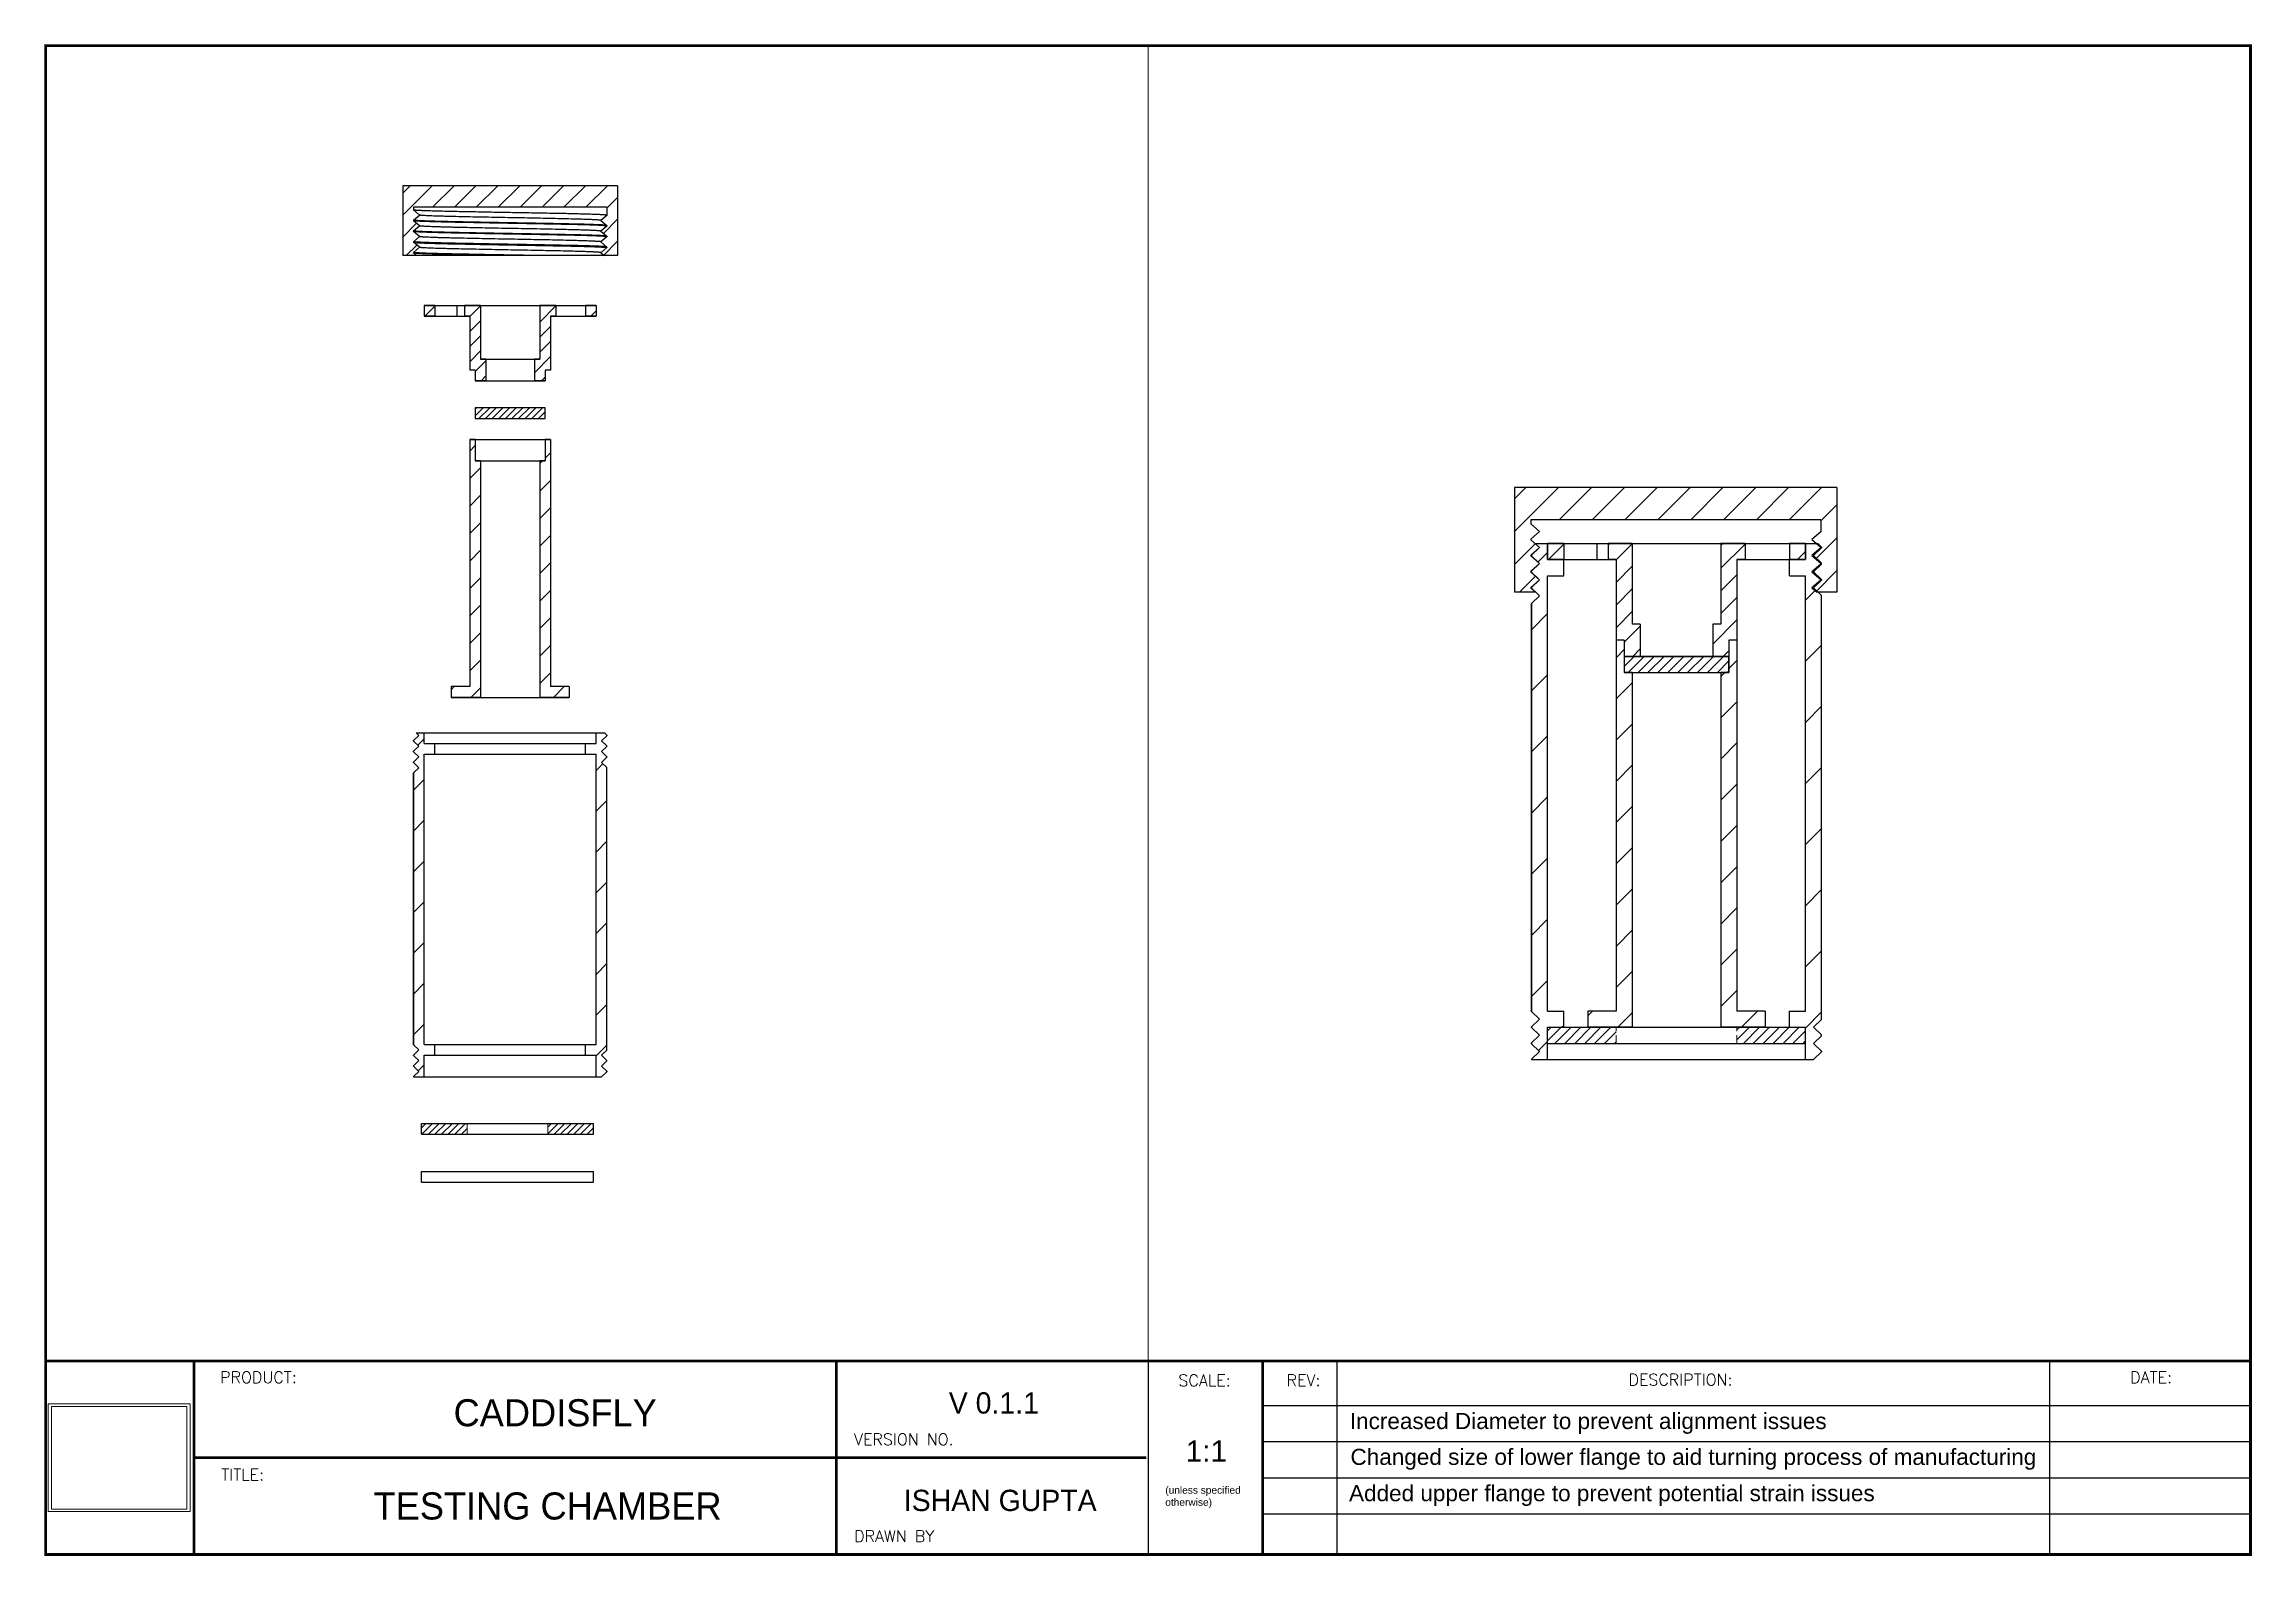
# Paper-space layout 'Test chamber 1' of a CAD drawing. Header units: inches, sheet in millimetres. Extents: x -40 to 234, y 48 to 236.
# The model-space entities are those that its viewports show. They can reach past a viewport. Long polylines and large blocks are cut down to what shows.
import ezdxf
from ezdxf.enums import TextEntityAlignment as Align

# ---------------------------------------------------------------- set-up
doc = ezdxf.new("R2010")
doc.units = ezdxf.units.IN
doc.header["$MEASUREMENT"] = 0
doc.linetypes.add('DASHEDX2', pattern=[1.5, 1, -0.5])
for name, color, linetype in [('02___PRT_ALL_AXES', 7, 'Continuous'), ('YS-TEXT-MEDIUM', 6, 'Continuous'), ('YS-TITLEBLOCK-BORDERS', 154, 'Continuous'), ('YS-TITLEBLOCK-TEXT-NONEDITABLE', 154, 'Continuous')]:
    doc.layers.add(name, color=color, linetype=linetype)
doc.layers.add('hidden lines', color=7, linetype='DASHEDX2', lineweight=13)
doc.layers.add('Outlines', color=7, linetype='Continuous', lineweight=30)
doc.styles.add('ROMANS', font='romans.shx')
doc.styles.get("Standard").update_dxf_attribs({"font": 'arial.ttf'})
doc.styles.add('YS TEXT', font='GOTHIC.TTF')
picture_1 = doc.add_image_def('image1.png', size_in_pixel=(558, 423))

psp = doc.layouts.new('Test chamber 1')

# ---------------------------------------------------------------- texts
at = {"attachment_point": 1}
for s, width, insert, char_height in [('Increased Diameter to prevent alignment issues', 88.4197, (121.97, 65.93), 2), ('1:1', 9.7937, (101.6, 62.52), 2.64), ('Changed size of lower flange to aid turning process of manufacturing', 88.4197, (122.05, 61.48), 2), ('(unless specified otherwise)', 12.2673, (99.07, 56.81), 0.9), ('Added upper flange to prevent potential strain issues', 88.4197, (121.87, 56.98), 2)]:
    psp.add_mtext_dynamic_manual_height_columns(s, width=width, gutter_width=1, heights=[0], dxfattribs=dict(at, insert=insert, char_height=char_height))

msp = doc.modelspace()

# ---------------------------------------------------------------- blocks, each defined once
blk = doc.blocks.new('*U124')
at = {"layer": 'YS-TITLEBLOCK-BORDERS'}
blk.add_lwpolyline([(-82.64, 0), (45.02, 0)], dxfattribs=at)
blk = doc.blocks.new('*U125')
at = {"color": 0, "linetype": 'ByBlock', "lineweight": -2, "transparency": 16777216}
for p in [(0, 0), (0, -4.68), (0, -9.35), (0, -14.03)]:
    blk.add_blockref('*U124', p, dxfattribs=at)
blk = doc.blocks.new('*U122')
at = {"layer": 'YS-TITLEBLOCK-BORDERS'}
blk.add_line((142.5, 25), (142.5, 0), dxfattribs=at)
at = {"layer": 'YS-TITLEBLOCK-BORDERS', "linetype": 'Continuous'}
blk.add_line((19.19, 12.5), (142.28, 12.5), dxfattribs=at)
at = {"layer": 'YS-TITLEBLOCK-BORDERS', "linetype": 'Continuous', "const_width": 0.35}
blk.add_lwpolyline([(285, 194.96), (285, 0), (0, 0), (0, 194.96)], close=True, dxfattribs=at)
for points in [[(0, 25), (285, 25)], [(19.19, 0), (19.19, 25)], [(102.22, 0), (102.22, 25)], [(157.33, 0), (157.33, 25)], [(19.19, 12.5), (142.28, 12.5)], [(157.33, 12.5), (157.33, 0)]]:
    blk.add_lwpolyline(points, dxfattribs=at)
at = {"layer": 'YS-TITLEBLOCK-BORDERS'}
for points in [[(166.92, 25), (166.92, 0)], [(259.02, 25), (259.02, 0)]]:
    blk.add_lwpolyline(points, dxfattribs=at)
blk.add_blockref('*U125', (239.98, 19.27))
at = {"style": 'YS TEXT'}
for tag, p in [('site-single-line', (59.12, 17.7)), ('title-single-line', (58.84, 4.68))]:
    blk.add_attdef(tag, p, '', height=3.5, dxfattribs=at)
for tag, p in [('VERSION_NUMBER', (125.19, 18.78)), ('DRAWN_BY', (129.77, 5.29))]:
    blk.add_attdef(tag, text='', height=2.75, dxfattribs=at).set_placement(p, align=Align.CENTER)
at = {"layer": 'YS-TITLEBLOCK-TEXT-NONEDITABLE', "linetype": 'Continuous', "char_height": 1.5, "width": 22.6072, "style": 'ROMANS'}
for s, insert, attachment_point in [('PRODUCT:', (22.57, 23.65), 1), ('SCALE:', (149.81, 22.49), 5), ('REV:', (162.6, 22.51), 5), ('DESCRIPTION:', (211.33, 22.58), 5), ('DATE:', (272.15, 22.89), 5), ('VERSION NO.', (104.51, 15.62), 1), ('TITLE:', (22.72, 11.06), 1), ('DRAWN BY', (104.51, 3.12), 1)]:
    blk.add_mtext(s, dxfattribs=dict(at, insert=insert, attachment_point=attachment_point))
at = {"layer": 'hidden lines'}
image = blk.add_image(picture_1, insert=(0.35, 5.54), size_in_units=(18.35, 13.91), dxfattribs=at)
image.dxf.flags = 7

# ---------------------------------------------------------------- hatches: boundary and pattern name
at = {"linetype": 'Continuous'}
h = msp.add_hatch(dxfattribs=at)
h.set_pattern_fill('A', color=2, scale=2.88282, angle=45, style=0, pattern_type=0)
h.set_pattern_definition([(45, (1305.956, 80.8183), (-2.038462, 2.038462), [])])
edge = h.paths.add_edge_path()
edge.add_line((1543.56, 287.97), (1503.56, 287.97))
edge.add_line((1543.56, 287.97), (1543.56, 274.97))
edge.add_line((1543.56, 274.97), (1541.1, 274.97))
edge.add_line((1540.46, 275.52), (1541.1, 274.97))
edge.add_line((1541.56, 276.47), (1540.46, 275.52))
edge.add_line((1541.56, 276.57), (1541.56, 276.47))
edge.add_line((1540.46, 277.52), (1541.56, 276.57))
edge.add_line((1541.56, 278.47), (1540.46, 277.52))
edge.add_line((1541.56, 278.57), (1541.56, 278.47))
edge.add_line((1540.46, 279.52), (1541.56, 278.57))
edge.add_line((1541.56, 280.47), (1540.46, 279.52))
edge.add_line((1541.56, 280.57), (1541.56, 280.47))
edge.add_line((1540.46, 281.52), (1541.56, 280.57))
edge.add_line((1541.56, 282.47), (1540.46, 281.52))
edge.add_line((1541.56, 283.97), (1541.56, 282.47))
edge.add_line((1541.56, 283.97), (1505.56, 283.97))
edge.add_line((1505.56, 283.97), (1505.56, 283.47))
edge.add_line((1506.66, 282.52), (1505.56, 283.47))
edge.add_line((1505.56, 281.57), (1506.66, 282.52))
edge.add_line((1505.56, 281.57), (1505.56, 281.47))
edge.add_line((1506.66, 280.52), (1505.56, 281.47))
edge.add_line((1505.56, 279.57), (1506.66, 280.52))
edge.add_line((1505.56, 279.57), (1505.56, 279.47))
edge.add_line((1506.66, 278.52), (1505.56, 279.47))
edge.add_line((1505.56, 277.57), (1506.66, 278.52))
edge.add_line((1505.56, 277.57), (1505.56, 277.47))
edge.add_line((1506.66, 276.52), (1505.56, 277.47))
edge.add_line((1505.56, 275.57), (1506.66, 276.52))
edge.add_line((1505.56, 275.57), (1505.56, 275.47))
edge.add_line((1506.14, 274.97), (1505.56, 275.47))
edge.add_line((1506.14, 274.97), (1503.56, 274.97))
edge.add_line((1503.56, 287.97), (1503.56, 274.97))
h = msp.add_hatch(dxfattribs=at)
h.set_pattern_fill('D', color=2, scale=1.985338, angle=45, style=0, pattern_type=0)
h.set_pattern_definition([(45, (1298.9307, 122.3346), (-1.403846, 1.403846), [])])
edge = h.paths.add_edge_path()
edge.add_line((1539.56, 265.69), (1537.56, 265.69))
edge.add_line((1539.56, 265.69), (1539.56, 263.69))
edge.add_line((1539.56, 263.69), (1537.56, 263.69))
edge.add_line((1537.56, 265.69), (1537.56, 263.69))
edge = h.paths.add_edge_path()
edge.add_line((1532.06, 265.69), (1529.06, 265.69))
edge.add_line((1532.06, 265.69), (1532.06, 263.69))
edge.add_line((1532.06, 263.69), (1531.06, 263.69))
edge.add_line((1531.06, 263.69), (1531.06, 253.69))
edge.add_line((1531.06, 253.69), (1530.06, 253.69))
edge.add_line((1530.06, 253.69), (1530.06, 251.69))
edge.add_line((1530.06, 251.69), (1528.06, 251.69))
edge.add_line((1528.06, 255.69), (1528.06, 251.69))
edge.add_line((1529.06, 255.69), (1528.06, 255.69))
edge.add_line((1529.06, 265.69), (1529.06, 255.69))
edge = h.paths.add_edge_path()
edge.add_line((1518.06, 265.69), (1515.06, 265.69))
edge.add_line((1518.06, 265.69), (1518.06, 255.69))
edge.add_line((1519.06, 255.69), (1518.06, 255.69))
edge.add_line((1519.06, 255.69), (1519.06, 251.69))
edge.add_line((1519.06, 251.69), (1517.06, 251.69))
edge.add_line((1517.06, 253.69), (1517.06, 251.69))
edge.add_line((1517.06, 253.69), (1516.06, 253.69))
edge.add_line((1516.06, 263.69), (1516.06, 253.69))
edge.add_line((1516.06, 263.69), (1515.06, 263.69))
edge.add_line((1515.06, 265.69), (1515.06, 263.69))
edge = h.paths.add_edge_path()
edge.add_line((1509.56, 265.69), (1507.56, 265.69))
edge.add_line((1509.56, 265.69), (1509.56, 263.69))
edge.add_line((1509.56, 263.69), (1507.56, 263.69))
edge.add_line((1507.56, 265.69), (1507.56, 263.69))
h = msp.add_hatch()
h.set_pattern_fill('ANSI31', color=2, scale=6.9618)
h.set_pattern_definition([(45, (0, 3.1238), (-0.615342, 0.615342), [])])
h.paths.add_polyline_path([(1530.06, 244.65), (1530.06, 246.65), (1517.06, 246.65), (1517.06, 244.65)])
h = msp.add_hatch(dxfattribs=at)
h.set_pattern_fill('E', color=2, scale=3.617123, angle=45, style=0, pattern_type=0)
h.set_pattern_definition([(45, (1327.2212, 44.6666), (-2.557692, 2.557692), [])])
edge = h.paths.add_edge_path()
edge.add_line((1530.06, 236.79), (1529.06, 236.79))
edge.add_line((1530.06, 240.79), (1530.06, 236.79))
edge.add_line((1531.06, 240.79), (1530.06, 240.79))
edge.add_line((1531.06, 240.79), (1531.06, 194.79))
edge.add_line((1534.56, 194.79), (1531.06, 194.79))
edge.add_line((1534.56, 194.79), (1534.56, 192.79))
edge.add_line((1534.56, 192.79), (1529.06, 192.79))
edge.add_line((1529.06, 194.79), (1529.06, 192.79))
edge.add_line((1529.06, 236.79), (1529.06, 194.79))
edge = h.paths.add_edge_path()
edge.add_line((1518.06, 236.79), (1517.06, 236.79))
edge.add_line((1518.06, 236.79), (1518.06, 194.79))
edge.add_line((1518.06, 194.79), (1518.06, 192.79))
edge.add_line((1518.06, 192.79), (1512.56, 192.79))
edge.add_line((1512.56, 194.79), (1512.56, 192.79))
edge.add_line((1516.06, 194.79), (1512.56, 194.79))
edge.add_line((1516.06, 240.79), (1516.06, 194.79))
edge.add_line((1517.06, 240.79), (1516.06, 240.79))
edge.add_line((1517.06, 240.79), (1517.06, 236.79))
h = msp.add_hatch(dxfattribs=at)
h.set_pattern_fill('A', color=2, scale=2.88282, angle=45, style=0, pattern_type=0)
h.set_pattern_definition([(45, (1452.5517, -14.0047), (-2.038462, 2.038462), [])])
edge = h.paths.add_edge_path()
edge.add_line((1690.16, 193.15), (1650.16, 193.15))
edge.add_line((1690.16, 193.15), (1690.16, 180.15))
edge.add_line((1690.16, 180.15), (1687.7, 180.15))
edge.add_line((1687.06, 180.7), (1687.7, 180.15))
edge.add_line((1688.16, 181.65), (1687.06, 180.7))
edge.add_line((1688.16, 181.75), (1688.16, 181.65))
edge.add_line((1687.06, 182.7), (1688.16, 181.75))
edge.add_line((1688.16, 183.65), (1687.06, 182.7))
edge.add_line((1688.16, 183.75), (1688.16, 183.65))
edge.add_line((1687.06, 184.7), (1688.16, 183.75))
edge.add_line((1688.16, 185.65), (1687.06, 184.7))
edge.add_line((1688.16, 185.75), (1688.16, 185.65))
edge.add_line((1687.06, 186.7), (1688.16, 185.75))
edge.add_line((1688.16, 187.65), (1687.06, 186.7))
edge.add_line((1688.16, 189.15), (1688.16, 187.65))
edge.add_line((1688.16, 189.15), (1652.16, 189.15))
edge.add_line((1652.16, 189.15), (1652.16, 188.65))
edge.add_line((1653.26, 187.7), (1652.16, 188.65))
edge.add_line((1652.16, 186.75), (1653.26, 187.7))
edge.add_line((1652.16, 186.75), (1652.16, 186.65))
edge.add_line((1653.26, 185.7), (1652.16, 186.65))
edge.add_line((1652.16, 184.75), (1653.26, 185.7))
edge.add_line((1652.16, 184.75), (1652.16, 184.65))
edge.add_line((1653.26, 183.7), (1652.16, 184.65))
edge.add_line((1652.16, 182.75), (1653.26, 183.7))
edge.add_line((1652.16, 182.75), (1652.16, 182.65))
edge.add_line((1653.26, 181.7), (1652.16, 182.65))
edge.add_line((1652.16, 180.75), (1653.26, 181.7))
edge.add_line((1652.16, 180.75), (1652.16, 180.65))
edge.add_line((1652.74, 180.15), (1652.16, 180.65))
edge.add_line((1652.74, 180.15), (1650.16, 180.15))
edge.add_line((1650.16, 193.15), (1650.16, 180.15))
h = msp.add_hatch(dxfattribs=at)
h.set_pattern_fill('C', color=2, scale=5.361845, angle=45, style=0, pattern_type=0)
h.set_pattern_definition([(45, (1299.2737, 7.13), (-3.7914, 3.7914), [])])
edge = h.paths.add_edge_path()
edge.add_line((1505.56, 122.2), (1507.56, 122.2))
edge.add_line((1505.56, 122.25), (1505.56, 122.2))
edge.add_line((1506.56, 123.2), (1505.56, 122.25))
edge.add_line((1505.56, 124.15), (1506.56, 123.2))
edge.add_line((1505.56, 124.15), (1505.56, 124.25))
edge.add_line((1506.56, 125.2), (1505.56, 124.25))
edge.add_line((1505.56, 126.15), (1506.56, 125.2))
edge.add_line((1505.56, 126.15), (1505.56, 126.25))
edge.add_line((1506.56, 127.2), (1505.56, 126.25))
edge.add_line((1505.56, 128.15), (1506.56, 127.2))
edge.add_line((1505.56, 128.15), (1505.56, 178.75))
edge.add_line((1506.56, 179.7), (1505.56, 178.75))
edge.add_line((1505.56, 180.65), (1506.56, 179.7))
edge.add_line((1505.56, 180.65), (1505.56, 180.75))
edge.add_line((1506.56, 181.7), (1505.56, 180.75))
edge.add_line((1505.56, 182.65), (1506.56, 181.7))
edge.add_line((1505.56, 182.65), (1505.56, 182.75))
edge.add_line((1506.56, 183.7), (1505.56, 182.75))
edge.add_line((1505.56, 184.65), (1506.56, 183.7))
edge.add_line((1505.56, 184.65), (1505.56, 184.75))
edge.add_line((1506.56, 185.7), (1505.56, 184.75))
edge.add_line((1506.04, 186.2), (1506.56, 185.7))
edge.add_line((1506.04, 186.2), (1507.56, 186.2))
edge.add_line((1507.56, 184.2), (1507.56, 186.2))
edge.add_line((1507.56, 184.2), (1509.56, 184.2))
edge.add_line((1509.56, 182.2), (1509.56, 184.2))
edge.add_line((1507.56, 182.2), (1509.56, 182.2))
edge.add_line((1507.56, 128.2), (1507.56, 182.2))
edge.add_line((1507.56, 128.2), (1509.56, 128.2))
edge.add_line((1509.56, 126.2), (1509.56, 128.2))
edge.add_line((1507.56, 126.2), (1509.56, 126.2))
edge.add_line((1507.56, 122.2), (1507.56, 126.2))
edge = h.paths.add_edge_path()
edge.add_line((1539.56, 122.2), (1540.56, 122.2))
edge.add_line((1539.56, 122.2), (1539.56, 126.2))
edge.add_line((1537.56, 126.2), (1539.56, 126.2))
edge.add_line((1537.56, 126.2), (1537.56, 128.2))
edge.add_line((1537.56, 128.2), (1539.56, 128.2))
edge.add_line((1539.56, 128.2), (1539.56, 182.2))
edge.add_line((1537.56, 182.2), (1539.56, 182.2))
edge.add_line((1537.56, 182.2), (1537.56, 184.2))
edge.add_line((1537.56, 184.2), (1539.56, 184.2))
edge.add_line((1539.56, 184.2), (1539.56, 186.2))
edge.add_line((1539.56, 186.2), (1541.09, 186.2))
edge.add_line((1541.56, 185.75), (1541.09, 186.2))
edge.add_line((1541.56, 185.75), (1541.56, 185.65))
edge.add_line((1540.56, 184.7), (1541.56, 185.65))
edge.add_line((1541.56, 183.75), (1540.56, 184.7))
edge.add_line((1541.56, 183.65), (1541.56, 183.75))
edge.add_line((1540.56, 182.7), (1541.56, 183.65))
edge.add_line((1541.56, 181.75), (1540.56, 182.7))
edge.add_line((1541.56, 181.65), (1541.56, 181.75))
edge.add_line((1540.56, 180.7), (1541.56, 181.65))
edge.add_line((1541.56, 179.75), (1540.56, 180.7))
edge.add_line((1541.56, 127.15), (1541.56, 179.75))
edge.add_line((1540.56, 126.2), (1541.56, 127.15))
edge.add_line((1541.56, 125.25), (1540.56, 126.2))
edge.add_line((1541.56, 125.15), (1541.56, 125.25))
edge.add_line((1540.56, 124.2), (1541.56, 125.15))
edge.add_line((1541.56, 123.25), (1540.56, 124.2))
edge.add_line((1541.56, 123.15), (1541.56, 123.25))
edge.add_line((1540.56, 122.2), (1541.56, 123.15))
h = msp.add_hatch(dxfattribs=at)
h.set_pattern_fill('C', color=2, scale=5.361845, angle=45, style=0, pattern_type=0)
h.set_pattern_definition([(45, (1445.9695, 7.13), (-3.7914, 3.7914), [])])
edge = h.paths.add_edge_path()
edge.add_line((1652.26, 122.2), (1654.26, 122.2))
edge.add_line((1652.26, 122.25), (1652.26, 122.2))
edge.add_line((1653.26, 123.2), (1652.26, 122.25))
edge.add_line((1652.26, 124.15), (1653.26, 123.2))
edge.add_line((1652.26, 124.15), (1652.26, 124.25))
edge.add_line((1653.26, 125.2), (1652.26, 124.25))
edge.add_line((1652.26, 126.15), (1653.26, 125.2))
edge.add_line((1652.26, 126.15), (1652.26, 126.25))
edge.add_line((1653.26, 127.2), (1652.26, 126.25))
edge.add_line((1652.26, 128.15), (1653.26, 127.2))
edge.add_line((1652.26, 128.15), (1652.26, 178.75))
edge.add_line((1653.26, 179.7), (1652.26, 178.75))
edge.add_line((1652.26, 180.65), (1653.26, 179.7))
edge.add_line((1652.26, 180.65), (1652.26, 180.75))
edge.add_line((1653.26, 181.7), (1652.26, 180.75))
edge.add_line((1652.26, 182.65), (1653.26, 181.7))
edge.add_line((1652.26, 182.65), (1652.26, 182.75))
edge.add_line((1653.26, 183.7), (1652.26, 182.75))
edge.add_line((1652.26, 184.65), (1653.26, 183.7))
edge.add_line((1652.26, 184.65), (1652.26, 184.75))
edge.add_line((1653.26, 185.7), (1652.26, 184.75))
edge.add_line((1652.73, 186.2), (1653.26, 185.7))
edge.add_line((1652.73, 186.2), (1654.26, 186.2))
edge.add_line((1654.26, 184.2), (1654.26, 186.2))
edge.add_line((1654.26, 184.2), (1656.26, 184.2))
edge.add_line((1656.26, 182.2), (1656.26, 184.2))
edge.add_line((1654.26, 182.2), (1656.26, 182.2))
edge.add_line((1654.26, 128.2), (1654.26, 182.2))
edge.add_line((1654.26, 128.2), (1656.26, 128.2))
edge.add_line((1656.26, 126.2), (1656.26, 128.2))
edge.add_line((1654.26, 126.2), (1656.26, 126.2))
edge.add_line((1654.26, 122.2), (1654.26, 126.2))
edge = h.paths.add_edge_path()
edge.add_line((1686.26, 122.2), (1687.26, 122.2))
edge.add_line((1686.26, 122.2), (1686.26, 126.2))
edge.add_line((1684.26, 126.2), (1686.26, 126.2))
edge.add_line((1684.26, 126.2), (1684.26, 128.2))
edge.add_line((1684.26, 128.2), (1686.26, 128.2))
edge.add_line((1686.26, 128.2), (1686.26, 182.2))
edge.add_line((1684.26, 182.2), (1686.26, 182.2))
edge.add_line((1684.26, 182.2), (1684.26, 184.2))
edge.add_line((1684.26, 184.2), (1686.26, 184.2))
edge.add_line((1686.26, 184.2), (1686.26, 186.2))
edge.add_line((1686.26, 186.2), (1687.79, 186.2))
edge.add_line((1688.26, 185.75), (1687.79, 186.2))
edge.add_line((1688.26, 185.75), (1688.26, 185.65))
edge.add_line((1687.26, 184.7), (1688.26, 185.65))
edge.add_line((1688.26, 183.75), (1687.26, 184.7))
edge.add_line((1688.26, 183.65), (1688.26, 183.75))
edge.add_line((1687.26, 182.7), (1688.26, 183.65))
edge.add_line((1688.26, 181.75), (1687.26, 182.7))
edge.add_line((1688.26, 181.65), (1688.26, 181.75))
edge.add_line((1687.26, 180.7), (1688.26, 181.65))
edge.add_line((1688.26, 179.75), (1687.26, 180.7))
edge.add_line((1688.26, 127.15), (1688.26, 179.75))
edge.add_line((1687.26, 126.2), (1688.26, 127.15))
edge.add_line((1688.26, 125.25), (1687.26, 126.2))
edge.add_line((1688.26, 125.15), (1688.26, 125.25))
edge.add_line((1687.26, 124.2), (1688.26, 125.15))
edge.add_line((1688.26, 123.25), (1687.26, 124.2))
edge.add_line((1688.26, 123.15), (1688.26, 123.25))
edge.add_line((1687.26, 122.2), (1688.26, 123.15))
h = msp.add_hatch(dxfattribs=at)
h.set_pattern_fill('D', color=2, scale=1.985338, angle=45, style=0, pattern_type=0)
h.set_pattern_definition([(45, (1445.6266, 42.8472), (-1.403846, 1.403846), [])])
edge = h.paths.add_edge_path()
edge.add_line((1686.26, 186.2), (1684.26, 186.2))
edge.add_line((1686.26, 186.2), (1686.26, 184.2))
edge.add_line((1686.26, 184.2), (1684.26, 184.2))
edge.add_line((1684.26, 186.2), (1684.26, 184.2))
edge = h.paths.add_edge_path()
edge.add_line((1678.76, 186.2), (1675.76, 186.2))
edge.add_line((1678.76, 186.2), (1678.76, 184.2))
edge.add_line((1678.76, 184.2), (1677.76, 184.2))
edge.add_line((1677.76, 184.2), (1677.76, 174.2))
edge.add_line((1677.76, 174.2), (1676.76, 174.2))
edge.add_line((1676.76, 174.2), (1676.76, 172.2))
edge.add_line((1676.76, 172.2), (1674.76, 172.2))
edge.add_line((1674.76, 176.2), (1674.76, 172.2))
edge.add_line((1675.76, 176.2), (1674.76, 176.2))
edge.add_line((1675.76, 186.2), (1675.76, 176.2))
edge = h.paths.add_edge_path()
edge.add_line((1664.76, 186.2), (1661.76, 186.2))
edge.add_line((1664.76, 186.2), (1664.76, 176.2))
edge.add_line((1665.76, 176.2), (1664.76, 176.2))
edge.add_line((1665.76, 176.2), (1665.76, 172.2))
edge.add_line((1665.76, 172.2), (1663.76, 172.2))
edge.add_line((1663.76, 174.2), (1663.76, 172.2))
edge.add_line((1663.76, 174.2), (1662.76, 174.2))
edge.add_line((1662.76, 184.2), (1662.76, 174.2))
edge.add_line((1662.76, 184.2), (1661.76, 184.2))
edge.add_line((1661.76, 186.2), (1661.76, 184.2))
edge = h.paths.add_edge_path()
edge.add_line((1656.26, 186.2), (1654.26, 186.2))
edge.add_line((1656.26, 186.2), (1656.26, 184.2))
edge.add_line((1656.26, 184.2), (1654.26, 184.2))
edge.add_line((1654.26, 186.2), (1654.26, 184.2))
h = msp.add_hatch(dxfattribs=at)
h.set_pattern_fill('E', color=2, scale=3.617123, angle=45, style=0, pattern_type=0)
h.set_pattern_definition([(45, (1473.917, -21.9237), (-2.557692, 2.557692), [])])
edge = h.paths.add_edge_path()
edge.add_line((1676.76, 170.2), (1675.76, 170.2))
edge.add_line((1676.76, 174.2), (1676.76, 170.2))
edge.add_line((1677.76, 174.2), (1676.76, 174.2))
edge.add_line((1677.76, 174.2), (1677.76, 128.2))
edge.add_line((1681.26, 128.2), (1677.76, 128.2))
edge.add_line((1681.26, 128.2), (1681.26, 126.2))
edge.add_line((1681.26, 126.2), (1675.76, 126.2))
edge.add_line((1675.76, 128.2), (1675.76, 126.2))
edge.add_line((1675.76, 170.2), (1675.76, 128.2))
edge = h.paths.add_edge_path()
edge.add_line((1664.76, 170.2), (1663.76, 170.2))
edge.add_line((1664.76, 170.2), (1664.76, 128.2))
edge.add_line((1664.76, 128.2), (1664.76, 126.2))
edge.add_line((1664.76, 126.2), (1659.26, 126.2))
edge.add_line((1659.26, 128.2), (1659.26, 126.2))
edge.add_line((1662.76, 128.2), (1659.26, 128.2))
edge.add_line((1662.76, 174.2), (1662.76, 128.2))
edge.add_line((1663.76, 174.2), (1662.76, 174.2))
edge.add_line((1663.76, 174.2), (1663.76, 170.2))
h = msp.add_hatch()
h.set_pattern_fill('ANSI31', color=2, scale=6.9618)
h.paths.add_polyline_path([(1676.76, 172.2), (1663.76, 172.2), (1663.76, 170.2), (1676.76, 170.2)])
h = msp.add_hatch()
h.set_pattern_fill('ANSI31', color=2, scale=6.9618)
h.paths.add_polyline_path([(1539.06, 113.51), (1530.56, 113.51), (1530.56, 111.51), (1539.06, 111.51)])
h.paths.add_polyline_path([(1515.56, 113.51), (1507.06, 113.51), (1507.06, 111.51), (1515.56, 111.51)])
h.paths.add_polyline_path([(1662.76, 126.2), (1654.26, 126.2), (1654.26, 124.2), (1662.76, 124.2)])
h.paths.add_polyline_path([(1686.26, 126.2), (1677.76, 126.2), (1677.76, 124.2), (1686.26, 124.2)])

# ---------------------------------------------------------------- linework, layer by layer
at = {"color": 7, "linetype": 'Continuous'}
for p, q in [((1543.56, 287.97), (1503.56, 287.97)), ((1503.56, 287.97), (1503.56, 274.97)), ((1503.56, 287.97), (1503.56, 274.97)), ((1543.56, 287.97), (1503.56, 287.97)), ((1543.56, 287.97), (1543.56, 274.97)), ((1543.56, 287.97), (1543.56, 274.97)), ((1541.56, 283.97), (1505.56, 283.97)), ((1505.56, 283.97), (1505.56, 283.47)), ((1505.56, 283.97), (1505.56, 283.47)), ((1541.56, 283.97), (1505.56, 283.97)), ((1506.66, 282.52), (1505.56, 283.47)), ((1506.66, 282.52), (1505.56, 283.47)), ((1505.56, 281.57), (1506.66, 282.52)), ((1505.56, 281.57), (1506.66, 282.52)), ((1541.56, 282.47), (1540.46, 281.52)), ((1541.56, 282.47), (1540.46, 281.52)), ((1541.56, 283.97), (1541.56, 282.47)), ((1541.56, 283.97), (1541.56, 282.47)), ((1505.56, 281.57), (1505.56, 281.47)), ((1505.56, 281.57), (1505.56, 281.47)), ((1506.66, 280.52), (1505.56, 281.47)), ((1506.66, 280.52), (1505.56, 281.47)), ((1505.56, 279.57), (1506.66, 280.52)), ((1505.56, 279.57), (1506.66, 280.52)), ((1505.56, 279.57), (1505.56, 279.47)), ((1505.56, 279.57), (1505.56, 279.47)), ((1506.66, 278.52), (1505.56, 279.47)), ((1506.66, 278.52), (1505.56, 279.47)), ((1540.46, 281.52), (1541.56, 280.57)), ((1540.46, 281.52), (1541.56, 280.57)), ((1541.56, 280.47), (1540.46, 279.52)), ((1541.56, 280.47), (1540.46, 279.52)), ((1540.46, 279.52), (1541.56, 278.57)), ((1540.46, 279.52), (1541.56, 278.57)), ((1541.56, 280.57), (1541.56, 280.47)), ((1541.56, 280.57), (1541.56, 280.47)), ((1505.56, 277.57), (1506.66, 278.52)), ((1505.56, 277.57), (1506.66, 278.52)), ((1505.56, 277.57), (1505.56, 277.47)), ((1505.56, 277.57), (1505.56, 277.47)), ((1506.66, 276.52), (1505.56, 277.47)), ((1506.66, 276.52), (1505.56, 277.47)), ((1541.56, 278.47), (1540.46, 277.52)), ((1541.56, 278.47), (1540.46, 277.52)), ((1540.46, 277.52), (1541.56, 276.57)), ((1540.46, 277.52), (1541.56, 276.57)), ((1541.56, 278.57), (1541.56, 278.47)), ((1541.56, 278.57), (1541.56, 278.47)), ((1506.14, 274.97), (1503.56, 274.97)), ((1543.56, 274.97), (1503.56, 274.97)), ((1505.56, 275.57), (1506.66, 276.52)), ((1505.56, 275.57), (1506.66, 276.52)), ((1505.56, 275.57), (1505.56, 275.47)), ((1505.56, 275.57), (1505.56, 275.47)), ((1506.14, 274.97), (1505.56, 275.47)), ((1506.14, 274.97), (1505.56, 275.47)), ((1541.56, 276.47), (1540.46, 275.52)), ((1541.56, 276.47), (1540.46, 275.52)), ((1540.46, 275.52), (1541.1, 274.97)), ((1540.46, 275.52), (1541.1, 274.97)), ((1543.56, 274.97), (1541.1, 274.97)), ((1541.56, 276.57), (1541.56, 276.47)), ((1541.56, 276.57), (1541.56, 276.47)), ((1509.56, 265.69), (1507.56, 265.69)), ((1507.56, 265.69), (1507.56, 263.69)), ((1507.56, 265.69), (1507.56, 263.69)), ((1507.56, 265.69), (1539.56, 265.69)), ((1509.56, 263.69), (1507.56, 263.69)), ((1507.56, 263.69), (1516.06, 263.69)), ((1509.56, 265.69), (1509.56, 263.69)), ((1509.56, 265.69), (1509.56, 263.69)), ((1513.66, 265.69), (1513.66, 263.69)), ((1518.06, 265.69), (1515.06, 265.69)), ((1515.06, 265.69), (1515.06, 263.69)), ((1515.06, 265.69), (1515.06, 263.69)), ((1516.06, 263.69), (1515.06, 263.69)), ((1516.06, 263.69), (1516.06, 253.69)), ((1516.06, 263.69), (1516.06, 253.69)), ((1518.06, 265.69), (1518.06, 255.69)), ((1518.06, 265.69), (1518.06, 255.69)), ((1532.06, 265.69), (1529.06, 265.69)), ((1529.06, 265.69), (1529.06, 255.69)), ((1529.06, 265.69), (1529.06, 255.69)), ((1532.06, 263.69), (1531.06, 263.69)), ((1531.06, 263.69), (1531.06, 253.69)), ((1531.06, 263.69), (1539.56, 263.69)), ((1531.06, 263.69), (1531.06, 253.69)), ((1532.06, 265.69), (1532.06, 263.69)), ((1532.06, 265.69), (1532.06, 263.69)), ((1539.56, 265.69), (1537.56, 265.69)), ((1537.56, 265.69), (1537.56, 263.69)), ((1537.56, 265.69), (1537.56, 263.69)), ((1539.56, 263.69), (1537.56, 263.69)), ((1539.56, 265.69), (1539.56, 263.69)), ((1539.56, 265.69), (1539.56, 263.69)), ((1519.06, 255.69), (1518.06, 255.69)), ((1518.06, 255.69), (1529.06, 255.69)), ((1519.06, 255.69), (1519.06, 251.69)), ((1519.06, 255.69), (1519.06, 251.69)), ((1528.06, 255.69), (1528.06, 251.69)), ((1529.06, 255.69), (1528.06, 255.69)), ((1528.06, 255.69), (1528.06, 251.69)), ((1517.06, 253.69), (1516.06, 253.69)), ((1517.06, 253.69), (1516.06, 253.69)), ((1517.06, 253.69), (1517.06, 251.69)), ((1517.06, 253.69), (1517.06, 251.69)), ((1531.06, 253.69), (1530.06, 253.69)), ((1530.06, 253.69), (1530.06, 251.69)), ((1531.06, 253.69), (1530.06, 253.69)), ((1530.06, 253.69), (1530.06, 251.69)), ((1519.06, 251.69), (1517.06, 251.69)), ((1517.06, 251.69), (1530.06, 251.69)), ((1530.06, 251.69), (1528.06, 251.69)), ((1516.06, 240.79), (1516.06, 194.79)), ((1517.06, 240.79), (1516.06, 240.79)), ((1516.06, 240.79), (1516.06, 194.79)), ((1516.06, 240.79), (1531.06, 240.79)), ((1517.06, 240.79), (1517.06, 236.79)), ((1517.06, 240.79), (1517.06, 236.79)), ((1530.06, 240.79), (1530.06, 236.79)), ((1531.06, 240.79), (1530.06, 240.79)), ((1530.06, 240.79), (1530.06, 236.79)), ((1531.06, 240.79), (1531.06, 194.79)), ((1531.06, 240.79), (1531.06, 194.79)), ((1518.06, 236.79), (1517.06, 236.79)), ((1517.06, 236.79), (1530.06, 236.79)), ((1518.06, 236.79), (1518.06, 194.79)), ((1518.06, 236.79), (1518.06, 192.79)), ((1530.06, 236.79), (1529.06, 236.79)), ((1529.06, 236.79), (1529.06, 194.79)), ((1529.06, 236.79), (1529.06, 192.79)), ((1512.56, 194.79), (1512.56, 192.79)), ((1516.06, 194.79), (1512.56, 194.79)), ((1516.06, 194.79), (1512.56, 194.79)), ((1512.56, 194.79), (1512.56, 192.79)), ((1518.06, 194.79), (1518.06, 192.79)), ((1529.06, 194.79), (1529.06, 192.79)), ((1534.56, 194.79), (1531.06, 194.79)), ((1534.56, 194.79), (1531.06, 194.79)), ((1534.56, 194.79), (1534.56, 192.79)), ((1534.56, 194.79), (1534.56, 192.79)), ((1518.06, 192.79), (1512.56, 192.79)), ((1512.56, 192.79), (1534.56, 192.79)), ((1534.56, 192.79), (1529.06, 192.79)), ((1690.16, 193.15), (1650.16, 193.15)), ((1650.16, 193.15), (1650.16, 180.15)), ((1650.16, 193.15), (1650.16, 180.15)), ((1690.16, 193.15), (1650.16, 193.15)), ((1690.16, 193.15), (1690.16, 180.15)), ((1690.16, 193.15), (1690.16, 180.15)), ((1688.16, 189.15), (1652.16, 189.15)), ((1652.16, 189.15), (1652.16, 188.65)), ((1652.16, 189.15), (1652.16, 188.65)), ((1688.16, 189.15), (1652.16, 189.15)), ((1688.16, 189.15), (1688.16, 187.65)), ((1688.16, 189.15), (1688.16, 187.65)), ((1653.26, 187.7), (1652.16, 188.65)), ((1653.26, 187.7), (1652.16, 188.65)), ((1652.16, 186.75), (1653.26, 187.7)), ((1652.16, 186.75), (1653.26, 187.7)), ((1652.16, 186.75), (1652.16, 186.65)), ((1652.16, 186.75), (1652.16, 186.65)), ((1653.26, 185.7), (1652.16, 186.65)), ((1653.26, 185.7), (1652.16, 186.65)), ((1688.16, 187.65), (1687.06, 186.7)), ((1688.16, 187.65), (1687.06, 186.7)), ((1687.06, 186.7), (1688.16, 185.75)), ((1687.06, 186.7), (1688.16, 185.75)), ((1506.56, 185.7), (1505.56, 184.75)), ((1506.56, 185.7), (1505.56, 184.75)), ((1505.56, 184.65), (1505.56, 184.75)), ((1505.56, 184.75), (1505.56, 184.65)), ((1505.56, 184.65), (1506.56, 183.7)), ((1505.56, 184.65), (1506.56, 183.7)), ((1506.56, 183.7), (1505.56, 182.75)), ((1506.56, 183.7), (1505.56, 182.75)), ((1506.04, 186.2), (1506.56, 185.7)), ((1506.04, 186.2), (1507.56, 186.2)), ((1506.04, 186.2), (1506.56, 185.7)), ((1506.04, 186.2), (1541.09, 186.2)), ((1507.56, 184.2), (1507.56, 186.2)), ((1507.56, 184.2), (1507.56, 186.2)), ((1507.56, 184.2), (1509.56, 184.2)), ((1507.56, 184.2), (1539.56, 184.2)), ((1509.56, 182.2), (1509.56, 184.2)), ((1509.56, 182.2), (1509.56, 184.2)), ((1537.56, 182.2), (1537.56, 184.2)), ((1537.56, 184.2), (1539.56, 184.2)), ((1537.56, 182.2), (1537.56, 184.2)), ((1539.56, 184.2), (1539.56, 186.2)), ((1539.56, 186.2), (1541.09, 186.2)), ((1539.56, 184.2), (1539.56, 186.2)), ((1540.56, 184.7), (1541.56, 185.65)), ((1540.56, 184.7), (1541.56, 185.65)), ((1541.56, 183.75), (1540.56, 184.7)), ((1541.56, 183.75), (1540.56, 184.7)), ((1540.56, 182.7), (1541.56, 183.65)), ((1540.56, 182.7), (1541.56, 183.65)), ((1541.56, 185.75), (1541.09, 186.2)), ((1541.56, 185.75), (1541.09, 186.2)), ((1541.56, 185.75), (1541.56, 185.65)), ((1541.56, 185.75), (1541.56, 185.65)), ((1541.56, 183.65), (1541.56, 183.75)), ((1541.56, 183.65), (1541.56, 183.75)), ((1652.16, 184.75), (1653.26, 185.7)), ((1652.16, 184.75), (1653.26, 185.7)), ((1652.16, 184.75), (1652.16, 184.65)), ((1652.16, 184.75), (1652.16, 184.65)), ((1653.26, 183.7), (1652.16, 184.65)), ((1653.26, 183.7), (1652.16, 184.65)), ((1652.16, 182.75), (1653.26, 183.7)), ((1652.16, 182.75), (1653.26, 183.7)), ((1653.26, 185.7), (1652.26, 184.75)), ((1653.26, 185.7), (1652.26, 184.75)), ((1652.26, 184.65), (1652.26, 184.75)), ((1652.26, 184.75), (1652.26, 184.65)), ((1652.26, 184.65), (1653.26, 183.7)), ((1652.26, 184.65), (1653.26, 183.7)), ((1653.26, 183.7), (1652.26, 182.75)), ((1653.26, 183.7), (1652.26, 182.75)), ((1652.73, 186.2), (1653.26, 185.7)), ((1652.73, 186.2), (1654.26, 186.2)), ((1652.73, 186.2), (1653.26, 185.7)), ((1652.73, 186.2), (1687.79, 186.2)), ((1654.26, 184.2), (1654.26, 186.2)), ((1654.26, 184.2), (1654.26, 186.2)), ((1656.26, 186.2), (1654.26, 186.2)), ((1654.26, 186.2), (1654.26, 184.2)), ((1654.26, 186.2), (1654.26, 184.2)), ((1654.26, 186.2), (1686.26, 186.2)), ((1654.26, 184.2), (1656.26, 184.2)), ((1656.26, 184.2), (1654.26, 184.2)), ((1654.26, 184.2), (1662.76, 184.2)), ((1656.26, 186.2), (1656.26, 184.2)), ((1656.26, 186.2), (1656.26, 184.2)), ((1656.26, 182.2), (1656.26, 184.2)), ((1656.26, 182.2), (1656.26, 184.2)), ((1660.36, 186.2), (1660.36, 184.2)), ((1664.76, 186.2), (1661.76, 186.2)), ((1661.76, 186.2), (1661.76, 184.2)), ((1661.76, 186.2), (1661.76, 184.2)), ((1662.76, 184.2), (1661.76, 184.2)), ((1662.76, 184.2), (1662.76, 174.2)), ((1662.76, 184.2), (1662.76, 174.2)), ((1664.76, 186.2), (1664.76, 176.2)), ((1664.76, 186.2), (1664.76, 176.2)), ((1678.76, 186.2), (1675.76, 186.2)), ((1675.76, 186.2), (1675.76, 176.2)), ((1675.76, 186.2), (1675.76, 176.2)), ((1678.76, 184.2), (1677.76, 184.2)), ((1677.76, 184.2), (1677.76, 174.2)), ((1677.76, 184.2), (1686.26, 184.2)), ((1677.76, 184.2), (1677.76, 174.2)), ((1678.76, 186.2), (1678.76, 184.2)), ((1678.76, 186.2), (1678.76, 184.2)), ((1686.26, 186.2), (1684.26, 186.2)), ((1684.26, 186.2), (1684.26, 184.2)), ((1684.26, 186.2), (1684.26, 184.2)), ((1684.26, 182.2), (1684.26, 184.2)), ((1684.26, 184.2), (1686.26, 184.2)), ((1684.26, 182.2), (1684.26, 184.2)), ((1686.26, 184.2), (1684.26, 184.2)), ((1686.26, 184.2), (1686.26, 186.2)), ((1686.26, 186.2), (1687.79, 186.2)), ((1686.26, 184.2), (1686.26, 186.2)), ((1686.26, 186.2), (1686.26, 184.2)), ((1686.26, 186.2), (1686.26, 184.2)), ((1688.16, 185.65), (1687.06, 184.7)), ((1688.16, 185.65), (1687.06, 184.7)), ((1687.06, 184.7), (1688.16, 183.75)), ((1687.06, 184.7), (1688.16, 183.75)), ((1688.16, 183.65), (1687.06, 182.7)), ((1688.16, 183.65), (1687.06, 182.7)), ((1687.26, 184.7), (1688.26, 185.65)), ((1687.26, 184.7), (1688.26, 185.65)), ((1688.26, 183.75), (1687.26, 184.7)), ((1688.26, 183.75), (1687.26, 184.7)), ((1687.26, 182.7), (1688.26, 183.65)), ((1687.26, 182.7), (1688.26, 183.65)), ((1688.26, 185.75), (1687.79, 186.2)), ((1688.26, 185.75), (1687.79, 186.2)), ((1688.16, 185.75), (1688.16, 185.65)), ((1688.16, 185.75), (1688.16, 185.65)), ((1688.16, 183.75), (1688.16, 183.65)), ((1688.16, 183.75), (1688.16, 183.65)), ((1688.26, 185.75), (1688.26, 185.65)), ((1688.26, 185.75), (1688.26, 185.65)), ((1688.26, 183.65), (1688.26, 183.75)), ((1688.26, 183.65), (1688.26, 183.75)), ((1505.56, 182.65), (1505.56, 182.75)), ((1505.56, 182.65), (1505.56, 182.75)), ((1505.56, 182.65), (1506.56, 181.7)), ((1505.56, 182.65), (1506.56, 181.7)), ((1506.56, 181.7), (1505.56, 180.75)), ((1506.56, 181.7), (1505.56, 180.75)), ((1507.56, 182.2), (1509.56, 182.2)), ((1507.56, 128.2), (1507.56, 182.2)), ((1507.56, 128.2), (1507.56, 182.2)), ((1507.56, 182.2), (1539.56, 182.2)), ((1537.56, 182.2), (1539.56, 182.2)), ((1539.56, 128.2), (1539.56, 182.2)), ((1539.56, 128.2), (1539.56, 182.2)), ((1541.56, 181.75), (1540.56, 182.7)), ((1541.56, 181.75), (1540.56, 182.7)), ((1540.56, 180.7), (1541.56, 181.65)), ((1540.56, 180.7), (1541.56, 181.65)), ((1541.56, 181.65), (1541.56, 181.75)), ((1541.56, 181.75), (1541.56, 181.65)), ((1652.16, 182.75), (1652.16, 182.65)), ((1652.16, 182.75), (1652.16, 182.65)), ((1653.26, 181.7), (1652.16, 182.65)), ((1653.26, 181.7), (1652.16, 182.65)), ((1652.16, 180.75), (1653.26, 181.7)), ((1652.16, 180.75), (1653.26, 181.7)), ((1652.26, 182.65), (1652.26, 182.75)), ((1652.26, 182.65), (1652.26, 182.75)), ((1652.26, 182.65), (1653.26, 181.7)), ((1652.26, 182.65), (1653.26, 181.7)), ((1653.26, 181.7), (1652.26, 180.75)), ((1653.26, 181.7), (1652.26, 180.75)), ((1654.26, 182.2), (1656.26, 182.2)), ((1654.26, 128.2), (1654.26, 182.2)), ((1654.26, 128.2), (1654.26, 182.2)), ((1684.26, 182.2), (1686.26, 182.2)), ((1686.26, 128.2), (1686.26, 182.2)), ((1686.26, 128.2), (1686.26, 182.2)), ((1687.06, 182.7), (1688.16, 181.75)), ((1687.06, 182.7), (1688.16, 181.75)), ((1688.16, 181.65), (1687.06, 180.7)), ((1688.16, 181.65), (1687.06, 180.7)), ((1688.26, 181.75), (1687.26, 182.7)), ((1688.26, 181.75), (1687.26, 182.7)), ((1687.26, 180.7), (1688.26, 181.65)), ((1687.26, 180.7), (1688.26, 181.65)), ((1688.16, 181.75), (1688.16, 181.65)), ((1688.16, 181.75), (1688.16, 181.65)), ((1688.26, 181.65), (1688.26, 181.75)), ((1688.26, 181.75), (1688.26, 181.65)), ((1505.56, 180.65), (1505.56, 180.75)), ((1505.56, 180.75), (1505.56, 180.65)), ((1505.56, 180.65), (1506.56, 179.7)), ((1505.56, 180.65), (1506.56, 179.7)), ((1506.56, 179.7), (1505.56, 178.75)), ((1506.56, 179.7), (1505.56, 178.75)), ((1505.56, 128.15), (1505.56, 178.75)), ((1505.56, 178.75), (1505.56, 128.15)), ((1541.56, 179.75), (1540.56, 180.7)), ((1541.56, 179.75), (1540.56, 180.7)), ((1541.56, 127.15), (1541.56, 179.75)), ((1541.56, 127.15), (1541.56, 179.75)), ((1652.74, 180.15), (1650.16, 180.15)), ((1652.16, 180.75), (1652.16, 180.65)), ((1652.16, 180.75), (1652.16, 180.65)), ((1652.74, 180.15), (1652.16, 180.65)), ((1652.74, 180.15), (1652.16, 180.65)), ((1652.26, 180.65), (1652.26, 180.75)), ((1652.26, 180.75), (1652.26, 180.65)), ((1652.26, 180.65), (1653.26, 179.7)), ((1652.26, 180.65), (1653.26, 179.7)), ((1653.26, 179.7), (1652.26, 178.75)), ((1653.26, 179.7), (1652.26, 178.75)), ((1652.26, 128.15), (1652.26, 178.75)), ((1652.26, 178.75), (1652.26, 128.15)), ((1687.06, 180.7), (1687.7, 180.15)), ((1687.06, 180.7), (1687.7, 180.15)), ((1688.26, 179.75), (1687.26, 180.7)), ((1688.26, 179.75), (1687.26, 180.7)), ((1690.16, 180.15), (1687.7, 180.15)), ((1688.26, 127.15), (1688.26, 179.75)), ((1688.26, 127.15), (1688.26, 179.75)), ((1665.76, 176.2), (1664.76, 176.2)), ((1665.76, 176.2), (1665.76, 172.2)), ((1665.76, 176.2), (1665.76, 172.2)), ((1674.76, 176.2), (1674.76, 172.2)), ((1675.76, 176.2), (1674.76, 176.2)), ((1674.76, 176.2), (1674.76, 172.2)), ((1662.76, 174.2), (1662.76, 128.2)), ((1663.76, 174.2), (1662.76, 174.2)), ((1662.76, 174.2), (1662.76, 128.2)), ((1663.76, 174.2), (1662.76, 174.2)), ((1663.76, 174.2), (1662.76, 174.2)), ((1663.76, 174.2), (1663.76, 170.2)), ((1663.76, 174.2), (1663.76, 170.2)), ((1663.76, 174.2), (1663.76, 172.2)), ((1663.76, 174.2), (1663.76, 172.2)), ((1676.76, 174.2), (1676.76, 170.2)), ((1677.76, 174.2), (1676.76, 174.2)), ((1676.76, 174.2), (1676.76, 170.2)), ((1677.76, 174.2), (1676.76, 174.2)), ((1676.76, 174.2), (1676.76, 172.2)), ((1677.76, 174.2), (1676.76, 174.2)), ((1676.76, 174.2), (1676.76, 172.2)), ((1677.76, 174.2), (1677.76, 128.2)), ((1677.76, 174.2), (1677.76, 128.2)), ((1665.76, 172.2), (1663.76, 172.2)), ((1663.76, 172.2), (1676.76, 172.2)), ((1664.76, 170.2), (1663.76, 170.2)), ((1663.76, 170.2), (1676.76, 170.2)), ((1664.76, 170.2), (1664.76, 128.2)), ((1664.76, 170.2), (1664.76, 126.2)), ((1676.76, 172.2), (1674.76, 172.2)), ((1676.76, 170.2), (1675.76, 170.2)), ((1675.76, 170.2), (1675.76, 128.2)), ((1675.76, 170.2), (1675.76, 126.2)), ((1505.56, 128.15), (1506.56, 127.2)), ((1505.56, 128.15), (1506.56, 127.2)), ((1506.56, 127.2), (1505.56, 126.25)), ((1506.56, 127.2), (1505.56, 126.25)), ((1505.56, 126.15), (1505.56, 126.25)), ((1505.56, 126.25), (1505.56, 126.15)), ((1505.56, 126.15), (1506.56, 125.2)), ((1505.56, 126.15), (1506.56, 125.2)), ((1507.56, 128.2), (1509.56, 128.2)), ((1507.56, 128.2), (1539.56, 128.2)), ((1507.56, 126.2), (1509.56, 126.2)), ((1507.56, 122.2), (1507.56, 126.2)), ((1507.56, 126.2), (1539.56, 126.2)), ((1507.56, 122.2), (1507.56, 126.2)), ((1509.56, 126.2), (1509.56, 128.2)), ((1509.56, 126.2), (1509.56, 128.2)), ((1537.56, 126.2), (1537.56, 128.2)), ((1537.56, 128.2), (1539.56, 128.2)), ((1537.56, 126.2), (1537.56, 128.2)), ((1537.56, 126.2), (1539.56, 126.2)), ((1539.56, 122.2), (1539.56, 126.2)), ((1539.56, 122.2), (1539.56, 126.2)), ((1540.56, 126.2), (1541.56, 127.15)), ((1540.56, 126.2), (1541.56, 127.15)), ((1541.56, 125.25), (1540.56, 126.2)), ((1541.56, 125.25), (1540.56, 126.2)), ((1652.26, 128.15), (1653.26, 127.2)), ((1652.26, 128.15), (1653.26, 127.2)), ((1653.26, 127.2), (1652.26, 126.25)), ((1653.26, 127.2), (1652.26, 126.25)), ((1652.26, 126.15), (1652.26, 126.25)), ((1652.26, 126.25), (1652.26, 126.15)), ((1652.26, 126.15), (1653.26, 125.2)), ((1652.26, 126.15), (1653.26, 125.2)), ((1654.26, 128.2), (1656.26, 128.2)), ((1654.26, 126.2), (1656.26, 126.2)), ((1654.26, 122.2), (1654.26, 126.2)), ((1654.26, 126.2), (1686.26, 126.2)), ((1654.26, 122.2), (1654.26, 126.2)), ((1656.26, 126.2), (1656.26, 128.2)), ((1656.26, 126.2), (1656.26, 128.2)), ((1659.26, 128.2), (1659.26, 126.2)), ((1662.76, 128.2), (1659.26, 128.2)), ((1662.76, 128.2), (1659.26, 128.2)), ((1659.26, 128.2), (1659.26, 126.2)), ((1664.76, 126.2), (1659.26, 126.2)), ((1659.26, 126.2), (1681.26, 126.2)), ((1664.76, 128.2), (1664.76, 126.2)), ((1675.76, 128.2), (1675.76, 126.2)), ((1681.26, 126.2), (1675.76, 126.2)), ((1681.26, 128.2), (1677.76, 128.2)), ((1681.26, 128.2), (1677.76, 128.2)), ((1681.26, 128.2), (1681.26, 126.2)), ((1681.26, 128.2), (1681.26, 126.2)), ((1684.26, 126.2), (1684.26, 128.2)), ((1684.26, 128.2), (1686.26, 128.2)), ((1684.26, 126.2), (1684.26, 128.2)), ((1684.26, 126.2), (1686.26, 126.2)), ((1686.26, 122.2), (1686.26, 126.2)), ((1686.26, 122.2), (1686.26, 126.2)), ((1687.26, 126.2), (1688.26, 127.15)), ((1687.26, 126.2), (1688.26, 127.15)), ((1688.26, 125.25), (1687.26, 126.2)), ((1688.26, 125.25), (1687.26, 126.2)), ((1506.56, 125.2), (1505.56, 124.25)), ((1506.56, 125.2), (1505.56, 124.25)), ((1505.56, 124.15), (1505.56, 124.25)), ((1505.56, 124.25), (1505.56, 124.15)), ((1505.56, 124.15), (1506.56, 123.2)), ((1505.56, 124.15), (1506.56, 123.2)), ((1540.56, 124.2), (1541.56, 125.15)), ((1540.56, 124.2), (1541.56, 125.15)), ((1541.56, 123.25), (1540.56, 124.2)), ((1541.56, 123.25), (1540.56, 124.2)), ((1541.56, 125.15), (1541.56, 125.25)), ((1541.56, 125.15), (1541.56, 125.25)), ((1653.26, 125.2), (1652.26, 124.25)), ((1653.26, 125.2), (1652.26, 124.25)), ((1652.26, 124.15), (1652.26, 124.25)), ((1652.26, 124.25), (1652.26, 124.15)), ((1652.26, 124.15), (1653.26, 123.2)), ((1652.26, 124.15), (1653.26, 123.2)), ((1687.26, 124.2), (1688.26, 125.15)), ((1687.26, 124.2), (1688.26, 125.15)), ((1688.26, 123.25), (1687.26, 124.2)), ((1688.26, 123.25), (1687.26, 124.2)), ((1688.26, 125.15), (1688.26, 125.25)), ((1688.26, 125.15), (1688.26, 125.25)), ((1506.56, 123.2), (1505.56, 122.25)), ((1506.56, 123.2), (1505.56, 122.25)), ((1505.56, 122.25), (1505.56, 122.2)), ((1505.56, 122.25), (1505.56, 122.2)), ((1505.56, 122.2), (1507.56, 122.2)), ((1505.56, 122.2), (1540.56, 122.2)), ((1539.56, 122.2), (1540.56, 122.2)), ((1540.56, 122.2), (1541.56, 123.15)), ((1540.56, 122.2), (1541.56, 123.15)), ((1541.56, 123.15), (1541.56, 123.25)), ((1541.56, 123.25), (1541.56, 123.15)), ((1653.26, 123.2), (1652.26, 122.25)), ((1653.26, 123.2), (1652.26, 122.25)), ((1652.26, 122.25), (1652.26, 122.2)), ((1652.26, 122.25), (1652.26, 122.2)), ((1652.26, 122.2), (1654.26, 122.2)), ((1652.26, 122.2), (1687.26, 122.2)), ((1686.26, 122.2), (1687.26, 122.2)), ((1687.26, 122.2), (1688.26, 123.15)), ((1687.26, 122.2), (1688.26, 123.15)), ((1688.26, 123.15), (1688.26, 123.25)), ((1688.26, 123.25), (1688.26, 123.15))]:
    msp.add_line(p, q, dxfattribs=at)
for points, knots in [([(1523.56, 282.97), (1522.41, 282.99), (1520.15, 283.03), (1517.36, 283.09), (1515.22, 283.13), (1513.73, 283.16), (1512.33, 283.19), (1511.03, 283.22), (1509.85, 283.25), (1508.8, 283.28), (1508, 283.31), (1507.44, 283.33), (1507.07, 283.34), (1506.75, 283.36), (1506.46, 283.37), (1506.21, 283.39), (1506, 283.4), (1505.83, 283.42), (1505.72, 283.43), (1505.65, 283.44), (1505.61, 283.45), (1505.59, 283.46), (1505.57, 283.46), (1505.57, 283.47)], [0, 0, 0, 0, 0.192074, 0.376986, 0.464593, 0.547863, 0.626022, 0.698339, 0.764139, 0.822811, 0.873807, 0.896275, 0.916653, 0.934893, 0.950953, 0.964797, 0.976393, 0.985718, 0.992755, 0.995413, 0.997501, 0.999023, 1, 1, 1, 1]), ([(1540.46, 281.53), (1540.45, 281.53), (1540.44, 281.54), (1540.42, 281.55), (1540.38, 281.56), (1540.32, 281.57), (1540.21, 281.58), (1540.06, 281.59), (1539.87, 281.61), (1539.63, 281.62), (1539.36, 281.64), (1539.06, 281.66), (1538.71, 281.67), (1538.19, 281.69), (1537.44, 281.72), (1536.45, 281.75), (1534.43, 281.8), (1531.21, 281.88), (1527.54, 281.95), (1524.37, 282.01), (1521.94, 282.05), (1519.54, 282.1), (1517.23, 282.15), (1515.04, 282.19), (1513.33, 282.23), (1512.06, 282.26), (1511.2, 282.29), (1510.4, 282.31), (1509.66, 282.33), (1509.01, 282.35), (1508.43, 282.38), (1507.93, 282.4), (1507.56, 282.42), (1507.31, 282.44), (1507.15, 282.45), (1507.02, 282.46), (1506.91, 282.47), (1506.81, 282.48), (1506.75, 282.49), (1506.7, 282.5), (1506.68, 282.51), (1506.67, 282.51), (1506.67, 282.52)], [0, 0, 0, 0, 0.000469, 0.001208, 0.002228, 0.003534, 0.007007, 0.011627, 0.017386, 0.024272, 0.032271, 0.041363, 0.051528, 0.062742, 0.088212, 0.117535, 0.150438, 0.267395, 0.403827, 0.475815, 0.548312, 0.619792, 0.688751, 0.753739, 0.813387, 0.840812, 0.866442, 0.890142, 0.911788, 0.931265, 0.948472, 0.963318, 0.975727, 0.980997, 0.985634, 0.989634, 0.992992, 0.995705, 0.997771, 0.999195, 0.999672, 1, 1, 1, 1]), ([(1541.56, 282.47), (1541.56, 282.48), (1541.56, 282.48), (1541.54, 282.49), (1541.51, 282.5), (1541.45, 282.51), (1541.35, 282.52), (1541.2, 282.54), (1541.01, 282.55), (1540.77, 282.57), (1540.5, 282.58), (1540.18, 282.6), (1539.82, 282.62), (1539.27, 282.64), (1538.48, 282.66), (1537.43, 282.69), (1536.25, 282.73), (1534.95, 282.76), (1533.53, 282.79), (1532.02, 282.82), (1530.43, 282.85), (1528.77, 282.88), (1526.48, 282.92), (1524.73, 282.95), (1523.56, 282.97)], [0, 0, 0, 0, 0.000528, 0.001529, 0.003094, 0.005242, 0.011307, 0.019736, 0.030515, 0.043623, 0.05903, 0.076699, 0.096591, 0.118656, 0.169093, 0.227525, 0.293392, 0.366061, 0.444832, 0.528947, 0.617598, 0.709931, 0.80505, 1, 1, 1, 1]), ([(1523.56, 281.07), (1522.41, 281.09), (1520.14, 281.13), (1517.35, 281.19), (1515.21, 281.23), (1513.71, 281.26), (1512.31, 281.29), (1511.01, 281.32), (1509.83, 281.35), (1508.78, 281.38), (1507.99, 281.41), (1507.42, 281.43), (1507.06, 281.44), (1506.73, 281.46), (1506.44, 281.47), (1506.2, 281.49), (1505.99, 281.5), (1505.83, 281.52), (1505.71, 281.53), (1505.65, 281.54), (1505.61, 281.55), (1505.58, 281.56), (1505.57, 281.56), (1505.57, 281.57)], [0, 0, 0, 0, 0.19241, 0.377621, 0.46535, 0.54872, 0.626951, 0.69931, 0.765119, 0.823763, 0.874695, 0.897116, 0.917438, 0.935611, 0.951595, 0.965353, 0.976854, 0.986075, 0.992998, 0.995597, 0.997623, 0.999083, 1, 1, 1, 1]), ([(1523.56, 280.97), (1522.41, 280.99), (1520.15, 281.03), (1517.36, 281.09), (1515.22, 281.13), (1513.73, 281.16), (1512.33, 281.19), (1511.03, 281.22), (1509.85, 281.25), (1508.8, 281.28), (1508, 281.31), (1507.44, 281.33), (1507.07, 281.34), (1506.75, 281.36), (1506.46, 281.37), (1506.21, 281.39), (1506, 281.4), (1505.83, 281.42), (1505.72, 281.43), (1505.65, 281.44), (1505.61, 281.45), (1505.59, 281.46), (1505.57, 281.46), (1505.57, 281.47)], [0, 0, 0, 0, 0.192074, 0.376986, 0.464593, 0.547863, 0.626022, 0.698339, 0.764139, 0.822811, 0.873807, 0.896275, 0.916653, 0.934893, 0.950953, 0.964797, 0.976393, 0.985718, 0.992755, 0.995413, 0.997501, 0.999023, 1, 1, 1, 1]), ([(1523.56, 279.07), (1522.41, 279.09), (1520.14, 279.13), (1517.35, 279.19), (1515.21, 279.23), (1513.71, 279.26), (1512.31, 279.29), (1511.01, 279.32), (1509.83, 279.35), (1508.78, 279.38), (1507.99, 279.41), (1507.42, 279.43), (1507.06, 279.44), (1506.73, 279.46), (1506.44, 279.47), (1506.2, 279.49), (1505.99, 279.5), (1505.83, 279.52), (1505.71, 279.53), (1505.65, 279.54), (1505.61, 279.55), (1505.58, 279.56), (1505.57, 279.56), (1505.57, 279.57)], [0, 0, 0, 0, 0.19241, 0.377621, 0.46535, 0.54872, 0.626951, 0.69931, 0.765119, 0.823763, 0.874695, 0.897116, 0.917438, 0.935611, 0.951595, 0.965353, 0.976854, 0.986075, 0.992998, 0.995597, 0.997623, 0.999083, 1, 1, 1, 1]), ([(1523.56, 278.97), (1522.41, 278.99), (1520.15, 279.03), (1517.36, 279.09), (1515.22, 279.13), (1513.73, 279.16), (1512.33, 279.19), (1511.03, 279.22), (1509.85, 279.25), (1508.8, 279.28), (1508, 279.31), (1507.44, 279.33), (1507.07, 279.34), (1506.75, 279.36), (1506.46, 279.37), (1506.21, 279.39), (1506, 279.4), (1505.83, 279.42), (1505.72, 279.43), (1505.65, 279.44), (1505.61, 279.45), (1505.59, 279.46), (1505.57, 279.46), (1505.57, 279.47)], [0, 0, 0, 0, 0.192074, 0.376986, 0.464593, 0.547863, 0.626022, 0.698339, 0.764139, 0.822811, 0.873807, 0.896275, 0.916653, 0.934893, 0.950953, 0.964797, 0.976393, 0.985718, 0.992755, 0.995413, 0.997501, 0.999023, 1, 1, 1, 1]), ([(1540.46, 279.53), (1540.45, 279.53), (1540.44, 279.54), (1540.42, 279.55), (1540.38, 279.56), (1540.32, 279.57), (1540.21, 279.58), (1540.06, 279.59), (1539.87, 279.61), (1539.63, 279.62), (1539.36, 279.64), (1539.06, 279.66), (1538.71, 279.67), (1538.19, 279.69), (1537.44, 279.72), (1536.45, 279.75), (1534.43, 279.8), (1531.21, 279.88), (1527.54, 279.95), (1524.37, 280.01), (1521.94, 280.05), (1519.54, 280.1), (1517.23, 280.15), (1515.04, 280.19), (1513.33, 280.23), (1512.06, 280.26), (1511.2, 280.29), (1510.4, 280.31), (1509.66, 280.33), (1509.01, 280.35), (1508.43, 280.38), (1507.93, 280.4), (1507.56, 280.42), (1507.31, 280.44), (1507.15, 280.45), (1507.02, 280.46), (1506.91, 280.47), (1506.81, 280.48), (1506.75, 280.49), (1506.7, 280.5), (1506.68, 280.51), (1506.67, 280.51), (1506.67, 280.52)], [0, 0, 0, 0, 0.000469, 0.001208, 0.002228, 0.003534, 0.007007, 0.011627, 0.017386, 0.024272, 0.032271, 0.041363, 0.051528, 0.062742, 0.088212, 0.117535, 0.150438, 0.267395, 0.403827, 0.475815, 0.548312, 0.619792, 0.688751, 0.753739, 0.813387, 0.840812, 0.866442, 0.890142, 0.911788, 0.931265, 0.948472, 0.963318, 0.975727, 0.980997, 0.985634, 0.989634, 0.992992, 0.995705, 0.997771, 0.999195, 0.999672, 1, 1, 1, 1]), ([(1541.56, 280.58), (1541.55, 280.59), (1541.54, 280.59), (1541.51, 280.6), (1541.48, 280.61), (1541.41, 280.62), (1541.29, 280.63), (1541.12, 280.65), (1540.92, 280.66), (1540.67, 280.68), (1540.38, 280.69), (1540.05, 280.71), (1539.69, 280.72), (1539.12, 280.74), (1538.33, 280.77), (1537.28, 280.8), (1536.1, 280.83), (1534.8, 280.86), (1533.4, 280.89), (1531.9, 280.92), (1529.77, 280.96), (1526.98, 281.01), (1524.72, 281.05), (1523.56, 281.07)], [0, 0, 0, 0, 0.000977, 0.002499, 0.004587, 0.007245, 0.014282, 0.023607, 0.035203, 0.049047, 0.065107, 0.083347, 0.103725, 0.126193, 0.177189, 0.235861, 0.301661, 0.373978, 0.452137, 0.535407, 0.623014, 0.807926, 1, 1, 1, 1]), ([(1541.56, 280.48), (1541.55, 280.48), (1541.54, 280.49), (1541.52, 280.5), (1541.48, 280.51), (1541.41, 280.52), (1541.3, 280.53), (1541.13, 280.54), (1540.93, 280.56), (1540.68, 280.57), (1540.39, 280.59), (1540.07, 280.61), (1539.7, 280.62), (1539.14, 280.64), (1538.35, 280.67), (1537.3, 280.7), (1536.11, 280.73), (1534.82, 280.76), (1533.41, 280.79), (1531.92, 280.82), (1529.78, 280.86), (1526.98, 280.91), (1524.72, 280.95), (1523.56, 280.97)], [0, 0, 0, 0, 0.000917, 0.002377, 0.004403, 0.007002, 0.013925, 0.023146, 0.034647, 0.048405, 0.064389, 0.082562, 0.102884, 0.125305, 0.176237, 0.234881, 0.30069, 0.373049, 0.45128, 0.53465, 0.622379, 0.80759, 1, 1, 1, 1]), ([(1523.56, 277.07), (1522.41, 277.09), (1520.14, 277.13), (1517.35, 277.19), (1515.21, 277.23), (1513.71, 277.26), (1512.31, 277.29), (1511.01, 277.32), (1509.83, 277.35), (1508.78, 277.38), (1507.99, 277.41), (1507.42, 277.43), (1507.06, 277.44), (1506.73, 277.46), (1506.44, 277.47), (1506.2, 277.49), (1505.99, 277.5), (1505.83, 277.52), (1505.71, 277.53), (1505.65, 277.54), (1505.61, 277.55), (1505.58, 277.56), (1505.57, 277.56), (1505.57, 277.57)], [0, 0, 0, 0, 0.19241, 0.377621, 0.46535, 0.54872, 0.626951, 0.69931, 0.765119, 0.823763, 0.874695, 0.897116, 0.917438, 0.935611, 0.951595, 0.965353, 0.976854, 0.986075, 0.992998, 0.995597, 0.997623, 0.999083, 1, 1, 1, 1]), ([(1505.57, 277.47), (1505.57, 277.46), (1505.59, 277.46), (1505.61, 277.45), (1505.65, 277.44), (1505.72, 277.43), (1505.83, 277.42), (1506, 277.4), (1506.21, 277.39), (1506.46, 277.37), (1506.75, 277.36), (1507.07, 277.34), (1507.44, 277.33), (1508, 277.31), (1508.8, 277.28), (1509.85, 277.25), (1511.03, 277.22), (1512.33, 277.19), (1513.73, 277.16), (1515.22, 277.13), (1517.36, 277.09), (1520.15, 277.03), (1522.41, 276.99), (1523.56, 276.97)], [0, 0, 0, 0, 0.000977, 0.002499, 0.004587, 0.007245, 0.014282, 0.023608, 0.035204, 0.049048, 0.065108, 0.083348, 0.103726, 0.126194, 0.177191, 0.235862, 0.301663, 0.373981, 0.45214, 0.53541, 0.623016, 0.807927, 1, 1, 1, 1]), ([(1540.46, 277.53), (1540.45, 277.53), (1540.44, 277.54), (1540.42, 277.55), (1540.38, 277.56), (1540.32, 277.57), (1540.21, 277.58), (1540.06, 277.59), (1539.87, 277.61), (1539.63, 277.62), (1539.36, 277.64), (1539.06, 277.66), (1538.71, 277.67), (1538.19, 277.69), (1537.44, 277.72), (1536.45, 277.75), (1534.43, 277.8), (1531.21, 277.88), (1527.54, 277.95), (1524.37, 278.01), (1521.94, 278.05), (1519.54, 278.1), (1517.23, 278.15), (1515.04, 278.19), (1513.33, 278.23), (1512.06, 278.26), (1511.2, 278.29), (1510.4, 278.31), (1509.66, 278.33), (1509.01, 278.35), (1508.43, 278.38), (1507.93, 278.4), (1507.56, 278.42), (1507.31, 278.44), (1507.15, 278.45), (1507.02, 278.46), (1506.91, 278.47), (1506.81, 278.48), (1506.75, 278.49), (1506.7, 278.5), (1506.68, 278.51), (1506.67, 278.51), (1506.67, 278.52)], [0, 0, 0, 0, 0.000469, 0.001208, 0.002228, 0.003534, 0.007007, 0.011627, 0.017386, 0.024272, 0.032271, 0.041363, 0.051528, 0.062742, 0.088212, 0.117535, 0.150438, 0.267395, 0.403827, 0.475815, 0.548312, 0.619792, 0.688751, 0.753739, 0.813387, 0.840812, 0.866442, 0.890142, 0.911788, 0.931265, 0.948472, 0.963318, 0.975727, 0.980997, 0.985634, 0.989634, 0.992992, 0.995705, 0.997771, 0.999195, 0.999672, 1, 1, 1, 1]), ([(1541.56, 278.58), (1541.55, 278.59), (1541.54, 278.59), (1541.51, 278.6), (1541.48, 278.61), (1541.41, 278.62), (1541.29, 278.63), (1541.12, 278.65), (1540.92, 278.66), (1540.67, 278.68), (1540.38, 278.69), (1540.05, 278.71), (1539.69, 278.72), (1539.12, 278.74), (1538.33, 278.77), (1537.28, 278.8), (1536.1, 278.83), (1534.8, 278.86), (1533.4, 278.89), (1531.9, 278.92), (1529.77, 278.96), (1526.98, 279.01), (1524.72, 279.05), (1523.56, 279.07)], [0, 0, 0, 0, 0.000977, 0.002499, 0.004587, 0.007245, 0.014282, 0.023607, 0.035203, 0.049047, 0.065107, 0.083347, 0.103725, 0.126193, 0.177189, 0.235861, 0.301661, 0.373978, 0.452137, 0.535407, 0.623014, 0.807926, 1, 1, 1, 1]), ([(1541.56, 278.48), (1541.55, 278.48), (1541.54, 278.49), (1541.52, 278.5), (1541.48, 278.51), (1541.41, 278.52), (1541.3, 278.53), (1541.13, 278.54), (1540.93, 278.56), (1540.68, 278.57), (1540.39, 278.59), (1540.07, 278.61), (1539.7, 278.62), (1539.14, 278.64), (1538.35, 278.67), (1537.3, 278.7), (1536.11, 278.73), (1534.82, 278.76), (1533.41, 278.79), (1531.92, 278.82), (1529.78, 278.86), (1526.98, 278.91), (1524.72, 278.95), (1523.56, 278.97)], [0, 0, 0, 0, 0.000917, 0.002377, 0.004403, 0.007002, 0.013925, 0.023146, 0.034647, 0.048405, 0.064389, 0.082562, 0.102884, 0.125305, 0.176237, 0.234881, 0.30069, 0.373049, 0.45128, 0.53465, 0.622379, 0.80759, 1, 1, 1, 1]), ([(1541.56, 276.58), (1541.55, 276.59), (1541.54, 276.59), (1541.51, 276.6), (1541.48, 276.61), (1541.41, 276.62), (1541.29, 276.63), (1541.12, 276.65), (1540.92, 276.66), (1540.67, 276.68), (1540.38, 276.69), (1540.05, 276.71), (1539.69, 276.72), (1539.12, 276.74), (1538.33, 276.77), (1537.28, 276.8), (1536.1, 276.83), (1534.8, 276.86), (1533.4, 276.89), (1531.9, 276.92), (1529.77, 276.96), (1526.98, 277.01), (1524.72, 277.05), (1523.56, 277.07)], [0, 0, 0, 0, 0.000977, 0.002499, 0.004587, 0.007245, 0.014282, 0.023607, 0.035203, 0.049047, 0.065107, 0.083347, 0.103725, 0.126193, 0.177189, 0.235861, 0.301661, 0.373978, 0.452137, 0.535407, 0.623014, 0.807926, 1, 1, 1, 1]), ([(1523.56, 276.97), (1524.72, 276.95), (1526.99, 276.91), (1529.79, 276.86), (1531.93, 276.82), (1533.43, 276.79), (1534.84, 276.76), (1536.13, 276.73), (1537.32, 276.7), (1538.37, 276.67), (1539.16, 276.64), (1539.72, 276.62), (1540.08, 276.6), (1540.41, 276.59), (1540.7, 276.57), (1540.94, 276.56), (1541.15, 276.54), (1541.31, 276.53), (1541.42, 276.52), (1541.49, 276.5), (1541.52, 276.5), (1541.54, 276.49), (1541.56, 276.48), (1541.56, 276.48)], [0, 0, 0, 0, 0.192785, 0.378323, 0.466188, 0.549668, 0.62798, 0.700386, 0.766206, 0.82482, 0.875679, 0.898049, 0.918307, 0.936407, 0.952307, 0.96597, 0.977365, 0.98647, 0.993267, 0.995799, 0.997757, 0.999148, 1, 1, 1, 1]), ([(1529.13, 274.97), (1527.76, 275), (1524.99, 275.05), (1521.55, 275.11), (1518.81, 275.16), (1516.83, 275.2), (1514.95, 275.23), (1513.18, 275.27), (1511.55, 275.31), (1510.09, 275.34), (1508.98, 275.37), (1508.19, 275.4), (1507.67, 275.42), (1507.21, 275.44), (1506.8, 275.46), (1506.45, 275.47), (1506.16, 275.49), (1505.95, 275.51), (1505.82, 275.52), (1505.74, 275.53), (1505.67, 275.54), (1505.62, 275.55), (1505.59, 275.56), (1505.57, 275.56), (1505.57, 275.57)], [0, 0, 0, 0, 0.174156, 0.351652, 0.438649, 0.522898, 0.603256, 0.678634, 0.748009, 0.810442, 0.865086, 0.889253, 0.911203, 0.930864, 0.948168, 0.963059, 0.975487, 0.985412, 0.989426, 0.992805, 0.995547, 0.997653, 0.99913, 1, 1, 1, 1]), ([(1523.56, 274.97), (1522.41, 274.99), (1520.15, 275.03), (1517.36, 275.09), (1515.22, 275.13), (1513.73, 275.16), (1512.33, 275.19), (1511.03, 275.22), (1509.85, 275.25), (1508.8, 275.28), (1508, 275.31), (1507.44, 275.33), (1507.07, 275.34), (1506.75, 275.36), (1506.46, 275.37), (1506.21, 275.39), (1506, 275.4), (1505.83, 275.42), (1505.72, 275.43), (1505.65, 275.44), (1505.61, 275.45), (1505.59, 275.46), (1505.57, 275.46), (1505.57, 275.47)], [0, 0, 0, 0, 0.192074, 0.376986, 0.464593, 0.547863, 0.626022, 0.698339, 0.764139, 0.822811, 0.873807, 0.896275, 0.916653, 0.934893, 0.950953, 0.964797, 0.976393, 0.985718, 0.992755, 0.995413, 0.997501, 0.999023, 1, 1, 1, 1]), ([(1540.46, 275.53), (1540.45, 275.53), (1540.44, 275.54), (1540.42, 275.55), (1540.38, 275.56), (1540.32, 275.57), (1540.21, 275.58), (1540.06, 275.59), (1539.87, 275.61), (1539.63, 275.62), (1539.36, 275.64), (1539.06, 275.66), (1538.71, 275.67), (1538.19, 275.69), (1537.44, 275.72), (1536.45, 275.75), (1534.43, 275.8), (1531.21, 275.88), (1527.54, 275.95), (1524.37, 276.01), (1521.94, 276.05), (1519.54, 276.1), (1517.23, 276.15), (1515.04, 276.19), (1513.33, 276.23), (1512.06, 276.26), (1511.2, 276.29), (1510.4, 276.31), (1509.66, 276.33), (1509.01, 276.35), (1508.43, 276.38), (1507.93, 276.4), (1507.56, 276.42), (1507.31, 276.44), (1507.15, 276.45), (1507.02, 276.46), (1506.91, 276.47), (1506.81, 276.48), (1506.75, 276.49), (1506.7, 276.5), (1506.68, 276.51), (1506.67, 276.51), (1506.67, 276.52)], [0, 0, 0, 0, 0.000469, 0.001208, 0.002228, 0.003534, 0.007007, 0.011627, 0.017386, 0.024272, 0.032271, 0.041362, 0.051528, 0.062742, 0.088212, 0.117535, 0.150437, 0.267395, 0.403827, 0.475815, 0.548312, 0.619792, 0.688751, 0.753739, 0.813387, 0.840813, 0.866442, 0.890142, 0.911788, 0.931265, 0.948472, 0.963318, 0.975727, 0.980997, 0.985635, 0.989634, 0.992992, 0.995705, 0.997771, 0.999195, 0.999672, 1, 1, 1, 1])]:
    msp.add_open_spline(points, degree=3, knots=knots, dxfattribs=at)
at = {"layer": '02___PRT_ALL_AXES', "color": 7, "linetype": 'Continuous'}
for p, q in [((1654.26, 126.2), (1686.26, 126.2)), ((1654.26, 124.2), (1654.26, 126.2)), ((1686.26, 124.2), (1686.26, 126.2)), ((1654.26, 122.2), (1654.26, 124.2)), ((1654.26, 124.2), (1686.26, 124.2)), ((1654.26, 124.2), (1686.26, 124.2)), ((1686.26, 122.2), (1686.26, 124.2)), ((1654.26, 122.2), (1686.26, 122.2)), ((1507.06, 113.51), (1539.06, 113.51)), ((1507.06, 111.51), (1507.06, 113.51)), ((1539.06, 111.51), (1539.06, 113.51)), ((1507.06, 111.51), (1539.06, 111.51)), ((1507.06, 102.6), (1507.06, 104.6)), ((1507.06, 104.6), (1539.06, 104.6)), ((1539.06, 102.6), (1539.06, 104.6)), ((1507.06, 102.6), (1539.06, 102.6))]:
    msp.add_line(p, q, dxfattribs=at)
at = {"layer": 'hidden lines'}
for p, q in [((1662.76, 124.2), (1662.76, 126.2)), ((1677.76, 124.2), (1677.76, 126.2)), ((1515.56, 111.51), (1515.56, 113.51)), ((1530.56, 111.51), (1530.56, 113.51))]:
    msp.add_line(p, q, dxfattribs=at)
at = {"layer": 'Outlines'}
for p, q in [((1530.06, 246.65), (1517.06, 246.65)), ((1517.06, 246.65), (1517.06, 244.65)), ((1530.06, 244.65), (1530.06, 246.65)), ((1517.06, 244.65), (1530.06, 244.65)), ((1676.76, 172.2), (1663.76, 172.2)), ((1663.76, 172.2), (1663.76, 170.2)), ((1663.76, 170.2), (1676.76, 170.2)), ((1676.76, 170.2), (1676.76, 172.2))]:
    msp.add_line(p, q, dxfattribs=at)

# ---------------------------------------------------------------- block references
ref = psp.add_blockref('*U122', (-39.87, 48.37), dxfattribs=dict(xscale=0.96, yscale=0.96, zscale=0.96))
ref.add_attrib('site-single-line', 'CADDISFLY', (10.76, 64.27), dxfattribs={"layer": 'YS-TEXT-MEDIUM', "color": 7, "height": 3.36, "style": 'YS TEXT'})
ref.add_attrib('title-single-line', 'TESTING CHAMBER', (0.83, 52.71), dxfattribs={"layer": 'YS-TEXT-MEDIUM', "color": 7, "height": 3.36, "style": 'YS TEXT'})
ref.add_attrib('drawing_number', 'V 0.1.1', dxfattribs={"layer": 'YS-TEXT-MEDIUM', "color": 7, "height": 2.64, "style": 'YS TEXT'}).set_placement((77.8, 65.85), align=Align.CENTER)
ref.add_attrib('scale', 'ISHAN GUPTA', dxfattribs={"layer": 'YS-TEXT-MEDIUM', "color": 7, "height": 2.64, "style": 'YS TEXT'}).set_placement((78.59, 53.76), align=Align.CENTER)

psp.set_redraw_order([(e.dxf.handle, doc.entitydb.next_handle()) for e in psp.query("TEXT MTEXT ATTDEF DIMENSION ARC_DIMENSION")])  # texts and dimensions are drawn at this point

# ---------------------------------------------------------------- pictures from other files: only their frames are drawn
at = {"layer": 'hidden lines'}
image = psp.add_image(picture_1, insert=(-39.14, 54.01), size_in_units=(16.79, 12.73), dxfattribs=dict(at, brightness=51))
image.dxf.flags = 7

# ---------------------------------------------------------------- viewports
at = {"layer": '0'}
psp.add_viewport(center=(28.53, 153.95), size=(136.8, 163.159), view_center_point=(1539.68, 191.69), view_height=244.739, dxfattribs=at)
psp.add_viewport(center=(165.33, 153.95), size=(136.8, 163.159), view_center_point=(1673.08, 166.38), view_height=163.159, status=3, dxfattribs=at)

doc.saveas('drawing.dxf')
